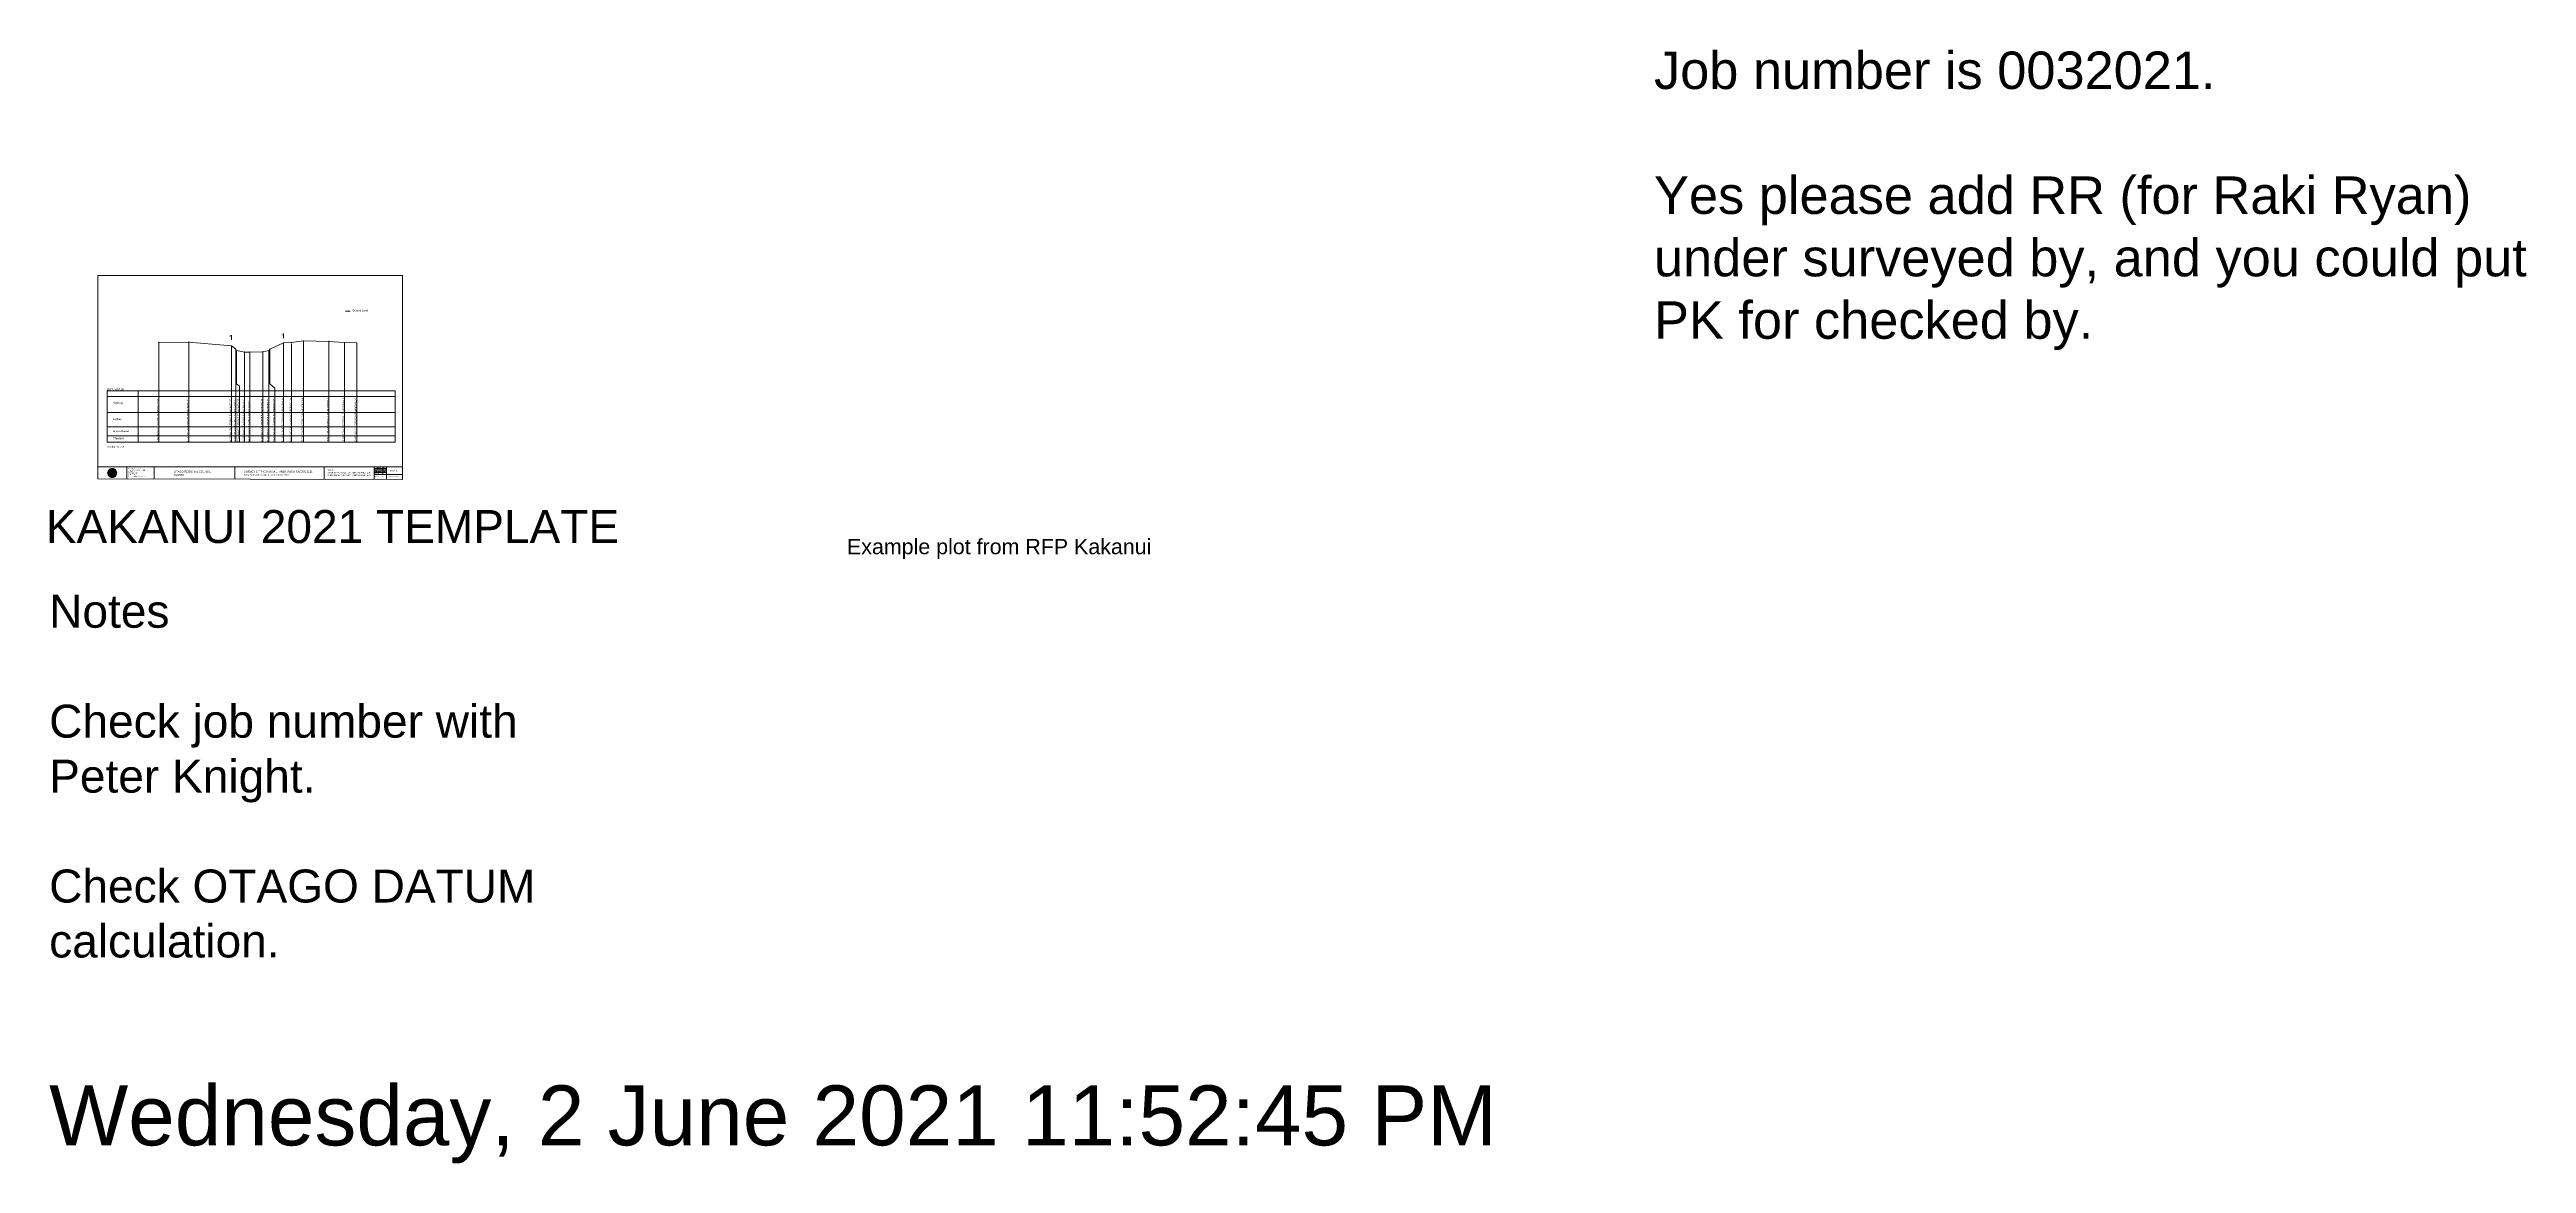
# Model space of a CAD drawing. Header units: inches. Extents: x 10196 to 671292, y 2105792 to 2403139.
import ezdxf

# ---------------------------------------------------------------- set-up
doc = ezdxf.new("R2010")
doc.units = ezdxf.units.IN
doc.header["$MEASUREMENT"] = 0
doc.layers.add('geo', color=7, linetype='Continuous')
doc.styles.get("Standard").update_dxf_attribs({"font": 'arial.ttf'})

# ---------------------------------------------------------------- blocks, each defined once
blk = doc.blocks.new('Geomatics_Circle_SPT')
at = {"layer": 'geo', "color": 2, "linetype": 'Continuous', "lineweight": 0}
for p, q in [((-25, 5), (-5, 25)), ((0, 25), (-25, 0)), ((-25, -5), (5, 25)), ((5, -25), (-25, 5)), ((-25, 0), (0, -25)), ((-10, 23), (-23, 10)), ((10, 23), (-23, -10)), ((-23, 10), (10, -23)), ((-21, 14), (-14, 21)), ((-21, -14), (14, 21)), ((14, -21), (-21, 14)), ((0, 0), (-18, 18)), ((0, 0), (-18, -18)), ((-14, 21), (21, -14)), ((21, 14), (-14, -21)), ((23, -10), (-10, 23)), ((-10, -23), (23, 10)), ((-5, 25), (25, -5)), ((25, 5), (-5, -25)), ((25, 0), (0, 25)), ((0, 0), (18, 18)), ((0, 0), (18, -18)), ((0, -25), (25, 0)), ((5, 25), (25, 5)), ((23, 10), (10, 23)), ((14, 21), (21, 14)), ((18, 18), (18, 18)), ((-5, -25), (-25, -5)), ((-23, -10), (-10, -23)), ((-14, -21), (-21, -14)), ((-18, -18), (-18, -18)), ((25, -5), (5, -25)), ((5, -25), (5, -25)), ((10, -23), (23, -10)), ((21, -14), (14, -21)), ((18, -18), (18, -18))]:
    blk.add_line(p, q, dxfattribs=at)
at = {"layer": 'geo', "color": 1, "linetype": 'Continuous', "lineweight": 0}
for p, q in [((5, 25), (-25, 5)), ((-5, 25), (-25, -5)), ((-25, 0), (10, 23)), ((-25, 0), (-10, 23)), ((14, 21), (-25, -5)), ((-14, 21), (-25, 5)), ((21, 14), (-25, 5)), ((-21, 14), (-25, -5)), ((-25, 0), (23, 10)), ((-25, 0), (-23, 10)), ((0, 0), (-25, 5)), ((-25, 5), (-21, -14)), ((-25, 5), (-5, -25)), ((-25, 5), (14, -21)), ((-25, 5), (-25, 5)), ((0, 0), (-25, -5)), ((-23, -10), (-25, 0)), ((-10, -23), (-25, 0)), ((10, -23), (-25, 0)), ((-23, 10), (0, 25)), ((-23, -10), (0, 25)), ((-23, 10), (18, 18)), ((-23, -10), (18, 18)), ((-23, 10), (-18, 18)), ((-23, -10), (-18, 18)), ((-18, -18), (-23, 10)), ((0, -25), (-23, 10)), ((-23, 10), (18, -18)), ((-23, 10), (25, 0)), ((-23, 9), (-23, 9)), ((-23, -10), (25, 0)), ((-5, 25), (-21, 14)), ((5, 25), (-21, -14)), ((14, 21), (-21, 14)), ((-14, 21), (-21, -14)), ((0, 0), (-21, 14)), ((-21, 14), (-14, -21)), ((-21, 14), (5, -25)), ((-21, 14), (-21, 14)), ((25, 5), (-21, 14)), ((0, 0), (-21, -14)), ((-18, 18), (10, 23)), ((-18, 18), (-10, 23)), ((-18, -18), (10, 23)), ((-18, -18), (-10, 23)), ((-10, -23), (-18, 18)), ((-18, 18), (10, -23)), ((-18, 18), (23, -10)), ((-18, 18), (-18, 18)), ((-18, 18), (23, 10)), ((-18, -18), (23, 10)), ((5, 25), (-14, 21)), ((-5, 25), (-14, -21)), ((0, 0), (-14, 21)), ((-14, 21), (-5, -25)), ((-14, 21), (-14, 21)), ((25, -5), (-14, 21)), ((21, 14), (-14, 21)), ((-14, -21), (25, 5)), ((0, 0), (-14, -21)), ((-10, 23), (0, 25)), ((-10, -23), (0, 25)), ((-10, 23), (0, -25)), ((-10, 23), (18, -18)), ((-10, 23), (-10, 23)), ((-10, 23), (25, 0)), ((-10, 23), (18, 18)), ((-10, -23), (18, 18)), ((25, 0), (-10, -23)), ((0, 0), (-5, 25)), ((-5, 25), (-5, 25)), ((21, -14), (-5, 25)), ((25, 5), (-5, 25)), ((14, 21), (-5, 25)), ((-5, -25), (21, 14)), ((0, 0), (-5, -25)), ((0, 0), (5, 25)), ((0, 25), (10, -23)), ((0, 25), (0, 25)), ((0, 25), (23, -10)), ((0, 25), (23, 10)), ((0, 25), (10, 23)), ((0, -25), (10, 23)), ((0, 0), (14, 21)), ((0, 0), (21, 14)), ((23, 10), (0, -25)), ((0, 0), (25, 5)), ((0, 0), (5, -25)), ((0, 0), (14, -21)), ((0, 0), (21, -14)), ((0, 0), (25, -5)), ((14, -21), (5, 25)), ((25, -5), (5, 25)), ((21, 14), (5, 25)), ((5, 25), (5, 25)), ((5, -25), (14, 21)), ((5, -25), (25, 5)), ((9, 23), (9, 23)), ((10, 23), (18, -18)), ((10, 23), (25, 0)), ((10, 23), (18, 18)), ((18, 18), (10, -23)), ((25, 0), (10, -23)), ((21, -14), (14, 21)), ((25, 5), (14, 21)), ((14, 21), (14, 21)), ((14, -21), (21, 14)), ((18, 18), (23, -10)), ((18, 18), (23, 10)), ((18, 18), (18, 18)), ((23, 10), (18, -18)), ((25, -5), (21, 14)), ((21, 14), (21, 14)), ((21, -14), (25, 5)), ((23, 10), (25, 0)), ((23, 10), (23, 10)), ((25, 0), (23, -10)), ((25, 5), (25, 5)), ((25, 0), (25, 0)), ((-25, 0), (-25, 0)), ((-25, 0), (23, -10)), ((-25, -5), (-25, -5)), ((-25, -5), (-14, -21)), ((-25, -5), (5, -25)), ((-25, -5), (21, -14)), ((-23, -10), (-23, -10)), ((-18, -18), (-23, -10)), ((0, -25), (-23, -10)), ((18, -18), (-23, -10)), ((-21, -14), (25, -5)), ((-21, -14), (-21, -14)), ((-21, -14), (-5, -25)), ((-21, -14), (14, -21)), ((23, -10), (-18, -18)), ((-18, -18), (-18, -18)), ((-10, -23), (-18, -18)), ((10, -23), (-18, -18)), ((-14, -21), (21, -14)), ((-14, -21), (-14, -21)), ((-14, -21), (5, -25)), ((18, -18), (-10, -23)), ((0, -25), (-10, -23)), ((-9, -23), (-9, -23)), ((-5, -25), (25, -5)), ((-5, -25), (14, -21)), ((-5, -25), (-5, -25)), ((23, -10), (0, -25)), ((10, -23), (0, -25)), ((0, -25), (0, -25)), ((5, -25), (21, -14)), ((5, -25), (5, -25)), ((18, -18), (10, -23)), ((10, -23), (10, -23)), ((14, -21), (25, -5)), ((14, -21), (14, -21)), ((23, -10), (18, -18)), ((18, -18), (18, -18)), ((21, -14), (21, -14)), ((23, -9), (23, -9)), ((25, -5), (25, -5))]:
    blk.add_line(p, q, dxfattribs=at)
at = {"layer": 'geo', "color": 114, "linetype": 'Continuous', "lineweight": 0}
for p, q in [((-25, 5), (14, 21)), ((18, 18), (-25, 0)), ((-25, -5), (21, 14)), ((-14, -21), (-25, 5)), ((10, 23), (-23, 10)), ((0, 0), (-23, 10)), ((-23, 10), (-10, -23)), ((0, 0), (-23, -10)), ((-21, 14), (5, 25)), ((-5, -25), (-21, 14)), ((25, 5), (-21, -14)), ((0, 25), (-18, 18)), ((-18, 18), (0, -25)), ((-14, 21), (-5, 25)), ((5, -25), (-14, 21)), ((0, 0), (-10, 23)), ((0, 0), (-10, -23)), ((-5, 25), (14, -21)), ((18, -18), (0, 25)), ((0, 0), (10, 23)), ((0, 0), (23, 10)), ((0, 0), (10, -23)), ((0, 0), (23, -10)), ((5, 25), (21, -14)), ((23, -10), (10, 23)), ((14, 21), (25, -5)), ((25, 0), (18, 18)), ((21, 14), (25, 5)), ((-25, 0), (-18, -18)), ((-21, -14), (-25, -5)), ((-18, -18), (25, 0)), ((25, -5), (-14, -21)), ((-10, -23), (23, -10)), ((21, -14), (-5, -25)), ((0, -25), (18, -18)), ((14, -21), (5, -25))]:
    blk.add_line(p, q, dxfattribs=at)
at = {"layer": 'geo', "color": 250, "linetype": 'Continuous', "lineweight": 0}
for p, q in [((25, 5), (-25, 5)), ((-25, 5), (-25, -5)), ((0, 0), (-25, 0)), ((-23, 10), (23, 10)), ((-23, 10), (-23, 10)), ((-23, -10), (-23, 10)), ((21, 14), (-21, 14)), ((-21, 14), (-21, -14)), ((-18, 18), (18, 18)), ((-18, -18), (-18, 18)), ((-14, 21), (-14, 21)), ((14, 21), (-14, 21)), ((-14, 21), (-14, -21)), ((-10, 23), (10, 23)), ((-10, -23), (-10, 23)), ((-5, 25), (5, 25)), ((-5, 25), (-5, -25)), ((0, 0), (0, 25)), ((0, 0), (0, -25)), ((0, 0), (25, 0)), ((5, 25), (5, -25)), ((10, -23), (10, 23)), ((14, 21), (14, -21)), ((18, -18), (18, 18)), ((21, 14), (21, 14)), ((21, -14), (21, 14)), ((23, 10), (23, -10)), ((25, 5), (25, 5)), ((25, -5), (25, 5)), ((-25, -5), (25, -5)), ((23, -10), (-23, -10)), ((-21, -14), (21, -14)), ((18, -18), (-18, -18)), ((-14, -21), (14, -21)), ((10, -23), (-10, -23)), ((-5, -25), (5, -25))]:
    blk.add_line(p, q, dxfattribs=at)
blk = doc.blocks.new('GeomaticsNZ TITLE BLOCK')
at = {"color": 7, "linetype": 'Continuous', "lineweight": 0}
for p, q in [((0, 95), (0, 1579)), ((0, 1579), (2363, 1579)), ((2363, 1579), (2364, 95)), ((2364, 95), (0, 95)), ((0, 95), (0, 0)), ((0, 0), (2364, -4)), ((16, 95), (2364, 95)), ((224, 95), (224, 0)), ((2364, 95), (383, 95)), ((436, 95), (436, -1)), ((1063, 95), (1063, -2)), ((1755, 95), (1755, -3)), ((2144, 95), (2144, -3)), ((2144, 82), (2239, 82)), ((2144, 71), (2239, 71)), ((2144, 60), (2239, 60)), ((2144, 49), (2239, 49)), ((2144, 35), (2364, 35)), ((2212, 95), (2212, 36)), ((2239, 95), (2239, -3)), ((2364, -4), (2364, 95))]:
    blk.add_line(p, q, dxfattribs=at)
at = {"color": 7, "linetype": 'Continuous', "lineweight": 0, "xscale": 1.36, "yscale": 1.36, "zscale": 1.36}
blk.add_blockref('Geomatics_Circle_SPT', (112, 46), dxfattribs=at)
at = {"color": 7, "linetype": 'Continuous', "lineweight": 0}
for s, p in [('PK&RR', (2213, 85)), ('ST', (2220, 64)), ('PK', (2220, 51))]:
    blk.add_text(s, height=5, dxfattribs=at).set_placement(p)
at = {"color": 7, "linetype": 'Continuous', "lineweight": 0, "attachment_point": 1}
for s, width, heights, insert, char_height in [('{\\C256;Geomatics N.Z. LTD                   }', 125.08, [15.8], (69, 50), 7), ('{\\C256;GEOMATICS N.Z. LTD                   \\PTELEPHONE:  M 021 023 6 00 55;\\PPO BOX 2177\\PSOUTH DUNEDIN\\PDUNEDIN 9044\\PEmail: geomaticsnz@gmail.com}', 3535.73, [94.7], (234, 83), 7), ('{\\C256;OTAGO REGIONAL COUNCIL\\PDunedin}', 3535.73, [0], (589, 64), 15), ('{\\C256;SURVEY OF THE KAKANUI AND KAURU RIVERS 2021}', 3535.73, [0], (1134, 64), 15), ('{\\C256;ELEVATIONS ARE SHOWN IN LOCAL OTAGO DATUM}', 3535.73, [0], (1134, 35), 10), ('{\\C256;Surveyed by:}', 3535.73, [0], (2145, 92), 7), ('{\\C256;Checked by:}', 3535.73, [0], (2145, 59), 7), ('{\\C256;Approved by:}', 3535.73, [0], (2145, 46), 7), ('{\\C256;JOB No 0032021}', 3535.73, [0], (2145, 21), 7), ('{\\C256;Drawn by:}', 3535.73, [0], (2146, 70), 7), ('{\\C256;Drawn:29-MAY-2021}', 3535.73, [0], (2245, 21), 7)]:
    blk.add_mtext_dynamic_manual_height_columns(s, width=width, gutter_width=159, heights=heights, dxfattribs=dict(at, insert=insert, char_height=char_height))

msp = doc.modelspace()

# ---------------------------------------------------------------- linework, layer by layer
at = {"color": 7, "linetype": 'Continuous', "lineweight": 0}
for p, q in [((72632, 2327307), (72632, 2326059)), ((58781, 2326924), (58781, 2325676)), ((25596, 2312045), (102452, 2312045)), ((25596, 2312045), (25596, 2298293)), ((25596, 2310506), (102452, 2310506)), ((33864, 2298293), (33864, 2312045)), ((102452, 2298293), (102452, 2312045)), ((25596, 2306214), (102452, 2306214)), ((25596, 2302388), (102452, 2302388)), ((25596, 2300026), (102452, 2300026)), ((25596, 2298293), (102452, 2298293))]:
    msp.add_line(p, q, dxfattribs=at)
at = {"color": 1, "linetype": 'Continuous', "lineweight": 0}
msp.add_line((89159, 2333282), (90451, 2333282), dxfattribs=at)
msp.add_lwpolyline([(39344, 2324980), (47379, 2325059), (58796, 2324029), (59903, 2323179), (60087, 2322819), (62232, 2322379), (63639, 2322379), (67146, 2322478), (68746, 2322818), (68991, 2323128), (72632, 2324838), (74775, 2324968), (78003, 2325338), (84749, 2325208), (88933, 2324917), (92213, 2324847)], dxfattribs=at)
at = {"color": 7, "linetype": 'Continuous', "lineweight": 0}
for points in [[(39344, 2324980), (39344, 2298293)], [(47379, 2325059), (47379, 2298293)], [(58796, 2324029), (58796, 2298293)], [(59903, 2323179), (59903, 2298293)], [(60087, 2322819), (60087, 2313919), (60915, 2313267), (60915, 2298293)], [(62232, 2322379), (62232, 2298293)], [(63639, 2322379), (63639, 2298293)], [(67146, 2322478), (67146, 2298293)], [(68746, 2322818), (68746, 2298293)], [(68991, 2323128), (68991, 2313929), (70313, 2312779), (70313, 2298293)], [(72632, 2324838), (72632, 2298293)], [(74775, 2324701), (74775, 2298293)], [(78003, 2325338), (78003, 2298293)], [(84749, 2325208), (84749, 2298293)], [(88933, 2324917), (88933, 2298293)], [(92213, 2324847), (92213, 2298293)]]:
    msp.add_lwpolyline(points, dxfattribs=at)
for p in [(39344, 2324980), (47379, 2325059), (58796, 2324029), (59903, 2323179), (60087, 2322819), (62232, 2322379), (63639, 2322379), (67146, 2322478), (68746, 2322818), (68991, 2323128), (72632, 2324838), (74775, 2324968), (78003, 2325338), (84749, 2325208), (88933, 2324917), (92213, 2324847), (25596, 2312045)]:
    msp.add_point(p, dxfattribs=at)

# ---------------------------------------------------------------- block references
at = {"color": 7, "linetype": 'Continuous', "lineweight": 0, "xscale": 34.41290447856466, "yscale": 34.41290447856466, "zscale": 34.41290447856466}
msp.add_blockref('GeomaticsNZ TITLE BLOCK', (23076, 2288519), dxfattribs=at)

# ---------------------------------------------------------------- texts
at = {"linetype": 'Continuous', "lineweight": 0}
msp.add_text('Ground Level', height=500, dxfattribs=at).set_placement((91054, 2333260))
at = {"color": 7, "linetype": 'Continuous', "lineweight": 0}
for s, height, p in [('TB', 300, (72454, 2326780)), ('TB', 300, (58604, 2326397)), ('0.10  100.23 1378285.66 4906873.85', 500, (39344, 2298264)), ('8.13  100.31 1378277.76 4906875.41', 500, (47379, 2298293)), ('19.55 99.28  1378266.63 4906877.97', 500, (58796, 2298293)), ('20.66 98.43  1378265.55 4906878.21', 500, (59903, 2298293)), ('20.84 98.07  1378265.37 4906878.25', 500, (60915, 2298293)), ('22.99 97.63  1378263.51 4906879.71', 500, (62232, 2298293)), ('24.39 97.63  1378262.01 4906879.51', 500, (63639, 2298293)), ('27.90 97.73  1378258.51 4906879.94', 500, (67146, 2298293)), ('29.50 98.07  1378256.91 4906880.11', 500, (68746, 2298293)), ('29.75 98.38  1378256.66 4906880.09', 500, (70316, 2298273)), ('33.39 100.09 1378253.08 4906880.79', 500, (72632, 2298293)), ('35.53 100.22 1378251.01 4906881.34', 500, (74775, 2298264)), ('38.76 100.59 1378247.85 4906881.99', 500, (78003, 2298293)), ('45.50 100.46 1378241.26 49068883.4', 500, (84749, 2298284)), ('49.69 100.17 1378237.17 49068884.3', 500, (88933, 2298293)), ('52.97 100.10 1378233.95 49068884.9', 500, (92161, 2298264))]:
    msp.add_text(s, height=height, rotation=90, dxfattribs=at).set_placement(p)
for s, height, p in [('DATUM 87.30', 500, (25596, 2312192)), ('Northing', 500, (27122, 2308606)), ('Ground Level', 500, (27138, 2301042)), ('Easting', 500, (27120, 2304207)), ('Section 10.2.X', 500, (25596, 2296843)), ('Chainage', 500, (27141, 2299122)), ('A3 HORIZONTAL SCALE  1:250    VERTICAL SCALE   1:250 ', 300, (84394, 2289342)), ('A1 HORIZONTAL SCALE  1:150    VERTICAL SCALE   1:150 ', 300, (84417, 2290048)), ('SCALE :  ', 300, (84420, 2290754)), ('10.2.X  ', 500, (101015, 2290441))]:
    msp.add_text(s, height=height, dxfattribs=at).set_placement(p)
for s, height, p in [('KAKANUI 2021 TEMPLATE ', 8800.53, (9189, 2271408)), ('Example plot from RFP Kakanui', 4087.69, (223039, 2268420))]:
    msp.add_text(s, height=height).set_placement(p)
at = {"color": 5}
msp.add_text('Wednesday, 2 June 2021 11:52:45 PM', height=16000, dxfattribs=at).set_placement((10098, 2110618))
at = {"insert": (438435, 2402607), "char_height": 10000, "width": 246762.04, "attachment_point": 1}
msp.add_mtext('Job number is 0032021.\\P\\PYes please add RR (for Raki Ryan) under surveyed by, and you could put PK for checked by.', dxfattribs=at)
at = {"insert": (10098, 2257599), "char_height": 8800.53, "attachment_point": 1}
msp.add_mtext_dynamic_manual_height_columns('Notes \\P\\PCheck job number with Peter Knight.\\P\\PCheck OTAGO DATUM calculation.', width=141157.85, gutter_width=44003, heights=[0], dxfattribs=at)

doc.saveas('drawing.dxf')
